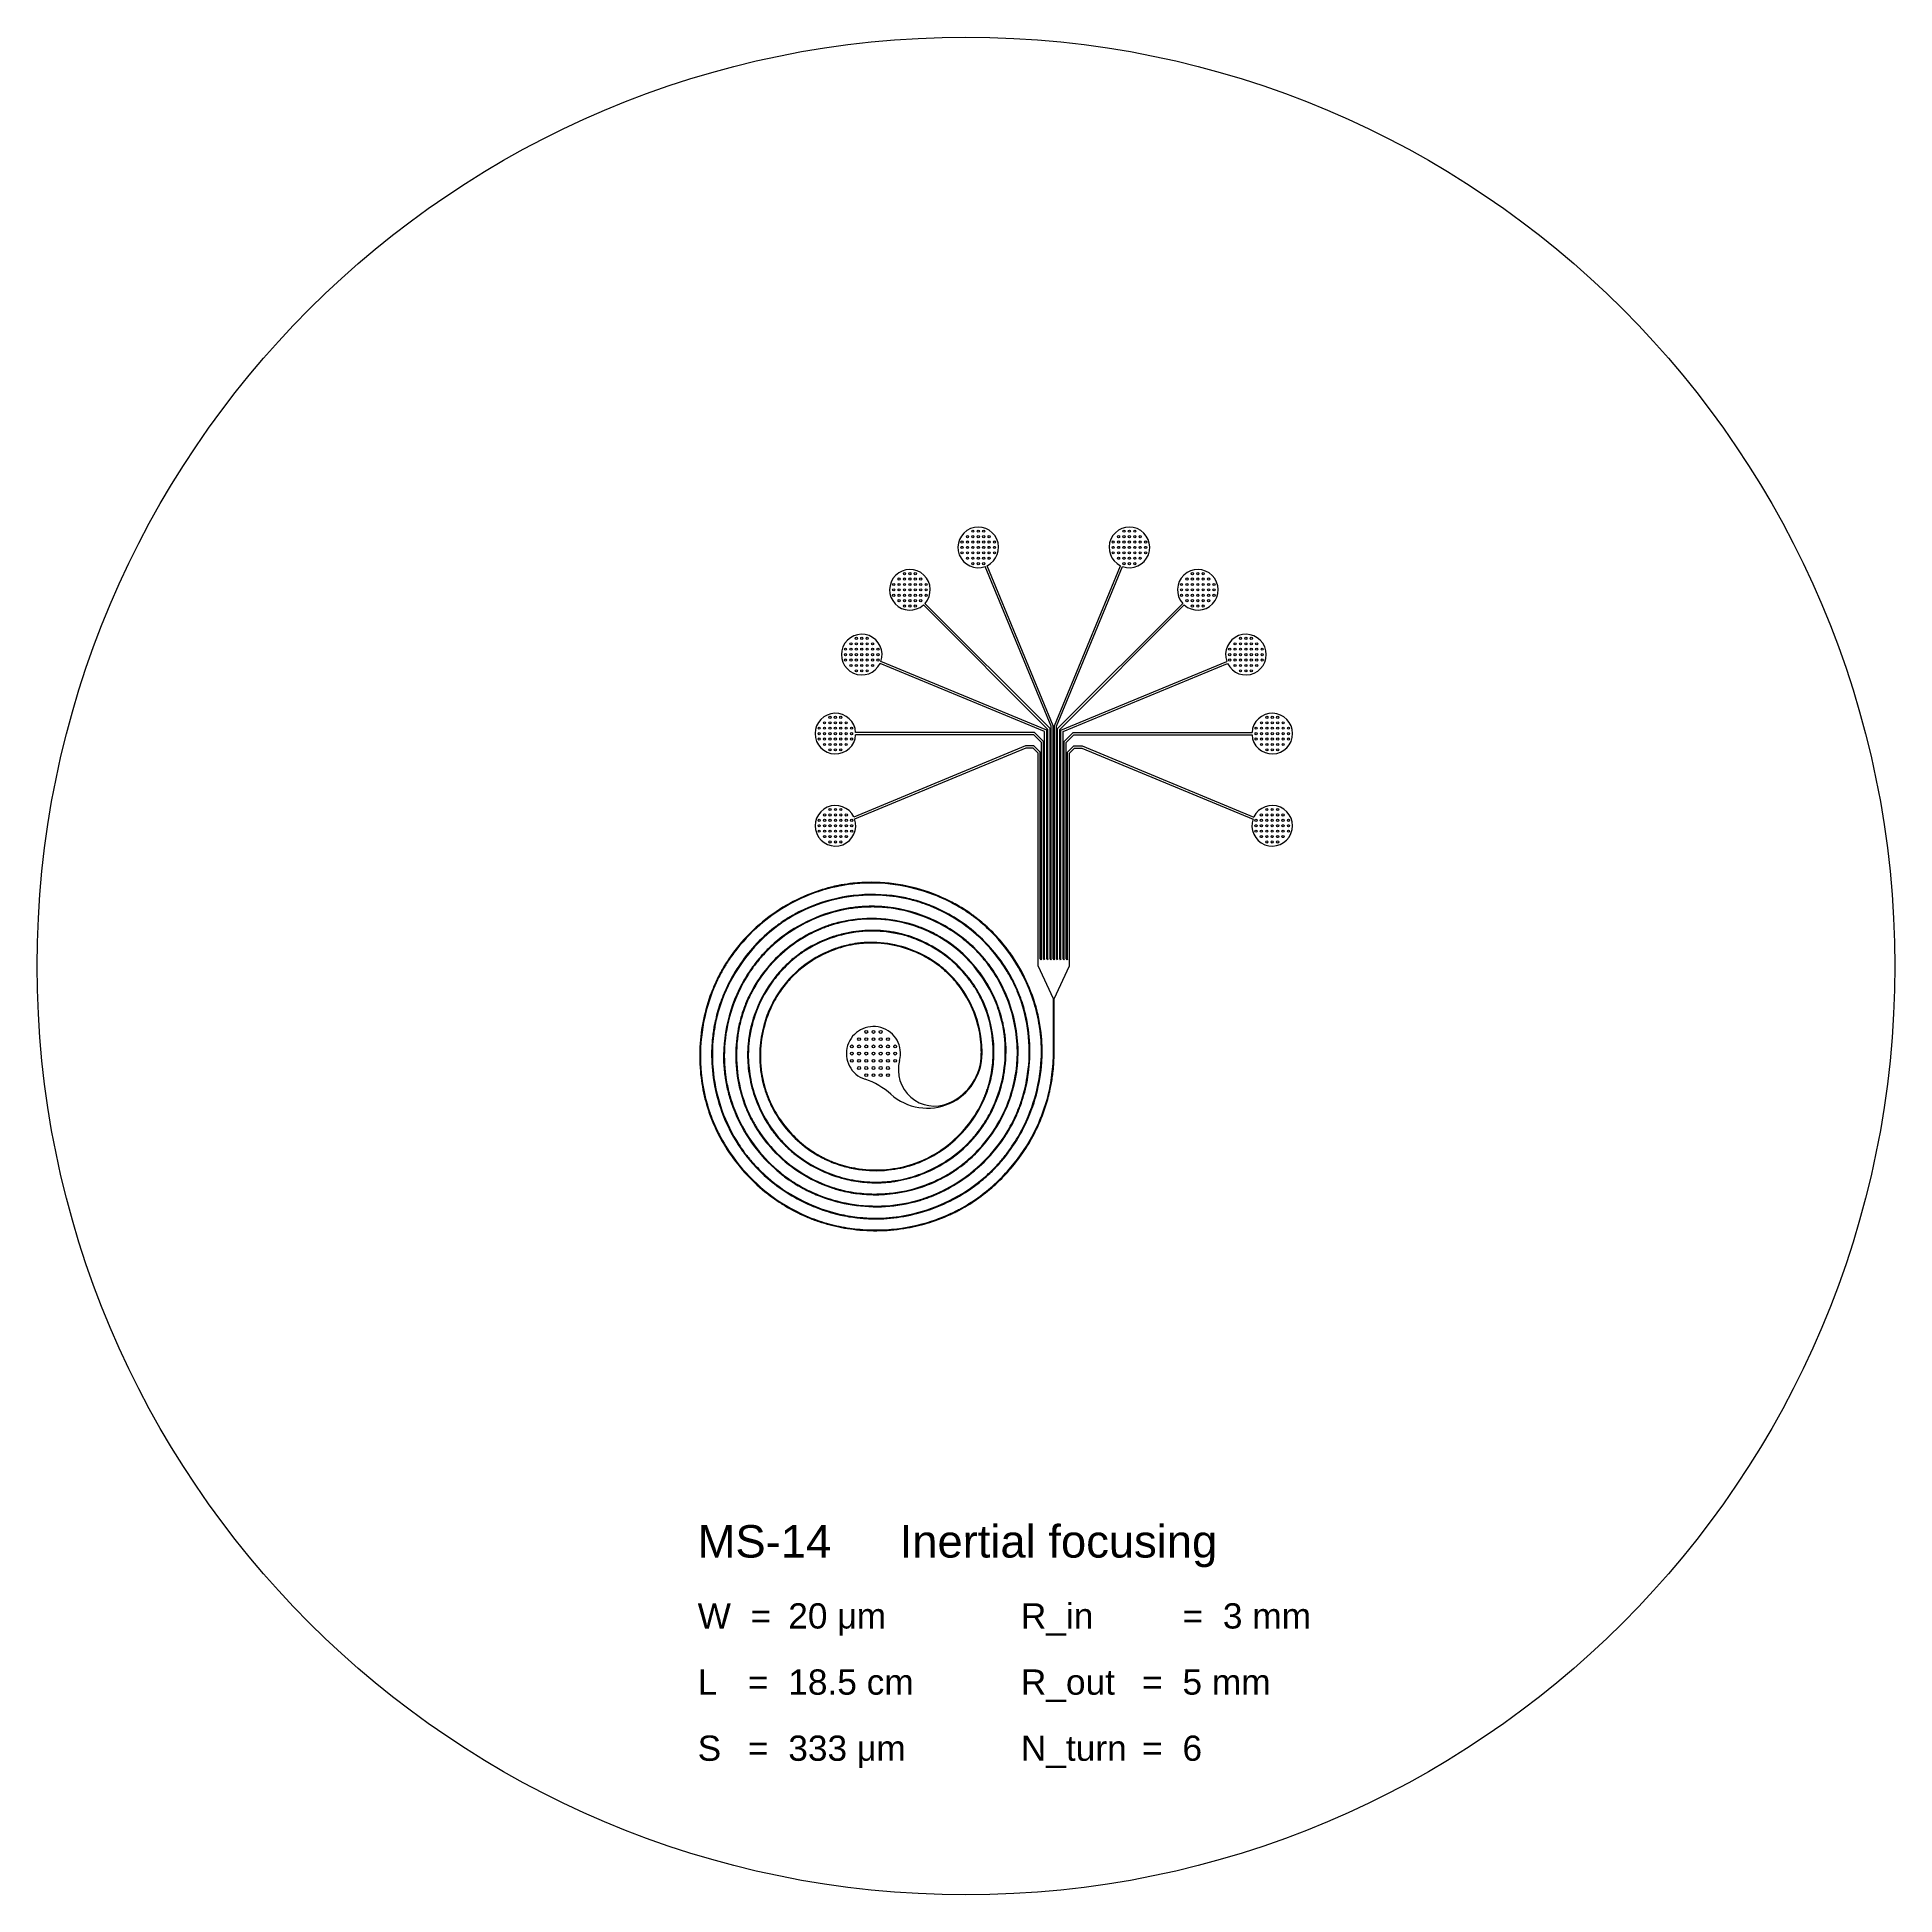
# Model space of a CAD drawing. Header units: millimetres. Extents: x 18289 to 282074, y 113800 to 372198.
# Drawn here: x 125500 to 177000, y 217653 to 269153 of the extents above; entities that cross this region are included whole.
import ezdxf

# ---------------------------------------------------------------- set-up
doc = ezdxf.new("R2010")
doc.units = ezdxf.units.MM
doc.layers.add('Clear', color=140, linetype='Continuous')
doc.layers.add('Opaque', color=30, linetype='Continuous')
doc.styles.get("Standard").update_dxf_attribs({"font": 'arial.ttf'})

msp = doc.modelspace()

# ---------------------------------------------------------------- texts
at = {"layer": 'Clear', "insert": (143811, 227903), "char_height": 280, "attachment_point": 1}
msp.add_mtext_dynamic_manual_height_columns('{\\H3.2143x;MS-14^I^IInertial focusing\\H0.83335x;\\P\\H0.53332x; \\P\\H1.75x;W  =^I 20 \\fSymbol|b0|i0|c2|p18;m\\fArial|b0|i0|c0|p34;m^I^I^I^IR_in ^I^I=^I3 mm\\H1.0714x; \\P\\H0.53332x; \\P\\H1.75x;L^I =^I 18.5 cm^I^I^IR_out ^I=^I5 mm\\H1.0714x;\\P\\H0.53332x; \\P\\H1.7501x;S ^I =^I 333 \\fSymbol|b0|i0|c2|p18;m\\fArial|b0|i0|c0|p34;m^I^I^IN_turn^I=^I6\\H1.0714x;^I}', width=17445.26, gutter_width=12.5, heights=[7318], dxfattribs=at)

# ---------------------------------------------------------------- linework, layer by layer
at = {"layer": 'Clear'}
for p, q in [((153610, 250053), (151778, 254477)), ((153670, 250065), (151833, 254500)), ((153700, 250065), (155537, 254500)), ((153760, 250053), (155592, 254477)), ((153520, 249963), (150071, 253412)), ((153580, 249988), (150113, 253455)), ((153790, 249988), (157257, 253455)), ((153850, 249963), (157300, 253412)), ((153490, 249943), (148891, 251848)), ((153880, 249943), (158480, 251848)), ((153430, 249903), (148868, 251793)), ((153940, 249903), (158502, 251793)), ((153153, 249875), (148190, 249875)), ((153128, 249815), (148190, 249815)), ((153340, 249603), (153128, 249815)), ((153400, 249628), (153153, 249875)), ((153430, 243603), (153430, 249903)), ((153490, 243603), (153490, 249943)), ((153520, 243603), (153520, 249963)), ((153580, 243603), (153580, 249988)), ((153610, 243603), (153610, 250053)), ((153670, 243603), (153670, 250065)), ((153700, 243603), (153700, 250065)), ((153760, 243603), (153760, 250053)), ((153790, 243603), (153790, 249988)), ((153850, 243603), (153850, 249963)), ((153880, 243603), (153880, 249943)), ((153940, 243603), (153940, 249903)), ((153970, 249628), (154217, 249875)), ((154030, 249603), (154242, 249815)), ((154217, 249875), (159181, 249875)), ((154242, 249815), (159181, 249815)), ((152897, 249504), (148139, 247533)), ((152909, 249444), (148162, 247478)), ((153134, 249504), (152897, 249504)), ((153109, 249444), (152909, 249444)), ((153250, 249303), (153109, 249444)), ((153310, 249328), (153134, 249504)), ((153250, 243403), (153250, 249303)), ((153310, 243603), (153310, 249328)), ((153340, 243603), (153340, 249603)), ((153400, 243603), (153400, 249628)), ((153970, 243603), (153970, 249628)), ((154030, 243603), (154030, 249603)), ((154060, 249328), (154237, 249504)), ((154060, 243603), (154060, 249328)), ((154120, 249303), (154262, 249444)), ((154120, 243403), (154120, 249303)), ((154237, 249504), (154473, 249504)), ((154262, 249444), (154462, 249444)), ((154462, 249444), (159209, 247478)), ((154473, 249504), (159232, 247533)), ((153310, 243603), (153325, 243577)), ((153340, 243603), (153325, 243577)), ((153400, 243603), (153415, 243577)), ((153430, 243603), (153415, 243577)), ((153490, 243603), (153505, 243577)), ((153520, 243603), (153505, 243577)), ((153580, 243603), (153595, 243577)), ((153610, 243603), (153595, 243577)), ((153670, 243603), (153685, 243577)), ((153700, 243603), (153685, 243577)), ((153760, 243603), (153775, 243577)), ((153790, 243603), (153775, 243577)), ((153850, 243603), (153865, 243577)), ((153880, 243603), (153865, 243577)), ((153940, 243603), (153955, 243577)), ((153970, 243603), (153955, 243577)), ((154030, 243603), (154045, 243577)), ((154060, 243603), (154045, 243577)), ((153675, 242497), (153250, 243403)), ((153695, 242497), (154120, 243403)), ((153675, 240975), (153675, 242497)), ((153695, 240975), (153695, 242497))]:
    msp.add_line(p, q, dxfattribs=at)
for centre, radius, start, end in [((151590, 255007), 563, 295.5572, 289.4428), ((155780, 255007), 563, 250.5572, 244.4428), ((149695, 253831), 563, 318.0572, 311.9428), ((157676, 253831), 563, 228.0572, 221.9428), ((148360, 252035), 563, 340.5572, 334.4428), ((159010, 252035), 563, 205.5572, 199.4428), ((147628, 249845), 563, 3.0572, 356.9428), ((159742, 249845), 563, 183.0572, 176.9428), ((147631, 247291), 563, 25.5572, 19.4428), ((159739, 247291), 563, 160.5572, 154.4428), ((148685, 240975), 750, 344.9296, 251.8787), ((150180, 240976), 1515, 228.0363, 359.9883), ((150375, 240520), 1000, 164.9296, 293.1761), ((150180, 240976), 1495, 293.1761, 0.0017), ((147830, 238362), 2000, 48.0363, 71.8787)]:
    msp.add_arc(centre, radius, start, end, dxfattribs=at)
for points, knots in [([(151695, 240975), (151696, 241029), (151695, 241082), (151689, 241242), (151679, 241348), (151620, 241748), (151533, 242036), (151279, 242577), (151114, 242830), (150872, 243099), (150830, 243143), (150762, 243209), (150738, 243233), (150697, 243270), (150680, 243285), (150647, 243314), (150631, 243328), (150581, 243370), (150546, 243397), (150442, 243477), (150370, 243527), (150071, 243717), (149826, 243830), (149314, 243993), (149047, 244041), (148719, 244057), (148661, 244059), (148554, 244058), (148505, 244056), (148414, 244051), (148372, 244047), (148299, 244040), (148269, 244037), (148210, 244029), (148180, 244024), (148091, 244010), (148032, 243998), (147855, 243958), (147739, 243925), (147329, 243779), (147047, 243629), (146539, 243253), (146312, 243027), (146113, 242752), (146100, 242734), (146062, 242679), (146038, 242643), (145968, 242531), (145924, 242454), (145808, 242228), (145743, 242073), (145555, 241497), (145503, 241051), (145551, 240543), (145560, 240474), (145578, 240359), (145587, 240313), (145603, 240234), (145611, 240202), (145625, 240144), (145632, 240118), (145646, 240066), (145653, 240041), (145676, 239964), (145693, 239913), (145747, 239762), (145788, 239664), (145926, 239374), (146038, 239190), (146446, 238645), (146805, 238331), (147247, 238093), (147277, 238077), (147338, 238047), (147368, 238033), (147429, 238005), (147460, 237992), (147554, 237953), (147617, 237929), (147808, 237863), (147938, 237827), (148335, 237744), (148607, 237721), (148954, 237734), (149029, 237740), (149331, 237772), (149555, 237819), (149827, 237908), (149882, 237928), (149963, 237960), (149990, 237971), (150042, 237993), (150069, 238004), (150147, 238040), (150198, 238065), (150350, 238145), (150449, 238203), (150735, 238394), (150913, 238541), (151161, 238794), (151244, 238887), (151494, 239204), (151641, 239446), (151770, 239743), (151787, 239782), (151813, 239849), (151823, 239877), (151841, 239926), (151848, 239947), (151862, 239989), (151869, 240010), (151889, 240074), (151901, 240116), (151936, 240245), (151955, 240332), (152003, 240595), (152020, 240773), (152032, 241340), (151973, 241732), (151828, 242165), (151805, 242227), (151731, 242412), (151674, 242532), (151597, 242672), (151583, 242696), (151555, 242744), (151541, 242768), (151497, 242839), (151466, 242885), (151371, 243022), (151303, 243110), (151086, 243363), (150924, 243518), (150380, 243948), (149951, 244165), (149456, 244294), (149419, 244303), (149353, 244318), (149325, 244323), (149269, 244334), (149242, 244339), (149186, 244349), (149158, 244353), (149073, 244365), (149017, 244371), (148847, 244387), (148733, 244391), (148392, 244387), (148164, 244362), (147816, 244289), (147692, 244256), (147289, 244124), (147018, 243996), (146733, 243812), (146699, 243789), (146641, 243748), (146617, 243731), (146571, 243696), (146548, 243679), (146503, 243643), (146480, 243625), (146414, 243570), (146371, 243533), (146244, 243416), (146164, 243334), (145867, 243001), (145681, 242721), (145394, 242120), (145292, 241799), (145227, 241401), (145218, 241332), (145209, 241238), (145207, 241212), (145203, 241160), (145201, 241134), (145197, 241056), (145196, 241004), (145195, 240849), (145199, 240745), (145225, 240434), (145262, 240228), (145426, 239612), (145611, 239216), (145903, 238808), (145945, 238752), (146021, 238659), (146053, 238622), (146115, 238551), (146146, 238518), (146196, 238465), (146215, 238446), (146254, 238407), (146274, 238388), (146334, 238331), (146375, 238294), (146501, 238186), (146588, 238118), (146859, 237927), (147052, 237816), (147455, 237631), (147666, 237557), (147964, 237481), (148047, 237463), (148298, 237418), (148468, 237400), (148712, 237391), (148784, 237391), (148885, 237394), (148914, 237395), (148970, 237398), (148998, 237400), (149055, 237405), (149083, 237407), (149168, 237416), (149224, 237423), (149392, 237449), (149504, 237472), (149834, 237556), (150050, 237633), (150737, 237952), (151171, 238279), (151535, 238712), (151555, 238737), (151595, 238787), (151614, 238812), (151653, 238864), (151671, 238890), (151727, 238968), (151762, 239022), (151865, 239185), (151927, 239297), (152096, 239644), (152184, 239887), (152275, 240248), (152298, 240360), (152360, 240762), (152372, 241057), (152342, 241415), (152335, 241479), (152319, 241594), (152310, 241645), (152296, 241723), (152290, 241751), (152279, 241806), (152273, 241834), (152253, 241917), (152239, 241972), (152192, 242135), (152156, 242243), (152031, 242561), (151929, 242765), (151526, 243415), (151146, 243813), (150657, 244137), (150618, 244162), (150552, 244201), (150526, 244217), (150473, 244247), (150447, 244262), (150367, 244305), (150313, 244332), (150148, 244410), (150036, 244457), (149594, 244615), (149248, 244687), (148549, 244736), (148196, 244713), (147784, 244626), (147717, 244610), (147598, 244578), (147546, 244563), (147466, 244537), (147438, 244527), (147380, 244507), (147352, 244497), (147267, 244465), (147211, 244442), (147044, 244370), (146935, 244316), (146617, 244139), (146416, 244000), (145871, 243544), (145566, 243178), (145298, 242698), (145262, 242627), (145210, 242518), (145193, 242481), (145165, 242416), (145153, 242388), (145130, 242332), (145119, 242303), (145087, 242218), (145068, 242162), (145012, 241990), (144981, 241873), (144904, 241520), (144875, 241279), (144853, 240511), (144944, 239980), (145159, 239440), (145179, 239392), (145213, 239316), (145226, 239287), (145253, 239232), (145266, 239206), (145293, 239153), (145307, 239127), (145349, 239049), (145378, 238998), (145470, 238846), (145535, 238747), (145746, 238462), (145905, 238284), (146499, 237726), (147008, 237420), (147610, 237227), (147659, 237213), (147747, 237188), (147787, 237178), (147866, 237159), (147905, 237150), (148025, 237125), (148105, 237111), (148347, 237077), (148510, 237065), (149094, 237056), (149516, 237117), (150008, 237269), (150095, 237299), (150354, 237399), (150522, 237478), (150754, 237608), (150823, 237650), (150916, 237710), (150941, 237727), (150990, 237761), (151014, 237778), (151086, 237830), (151134, 237866), (151274, 237976), (151364, 238055), (151622, 238301), (151780, 238482), (152263, 239143), (152506, 239685), (152629, 240300), (152637, 240344), (152649, 240419), (152654, 240450), (152662, 240512), (152666, 240543), (152673, 240606), (152676, 240637), (152685, 240731), (152688, 240794), (152696, 240982), (152695, 241108), (152673, 241485), (152636, 241735), (152453, 242474), (152240, 242946), (151908, 243415), (151870, 243467), (151796, 243561), (151761, 243603), (151703, 243671), (151680, 243696), (151635, 243747), (151612, 243771), (151542, 243845), (151494, 243893), (151346, 244033), (151242, 244121), (150797, 244463), (150418, 244670), (149614, 244960), (149190, 245044), (148728, 245058), (148696, 245059), (148631, 245059), (148598, 245059), (148533, 245057), (148501, 245056), (148403, 245052), (148338, 245047), (148144, 245029), (148015, 245011), (147528, 244916), (147178, 244799), (146519, 244478), (146209, 244275), (145858, 243968), (145786, 243900), (145674, 243787), (145633, 243744), (145570, 243674), (145547, 243648), (145503, 243596), (145481, 243569), (145416, 243489), (145374, 243435), (145252, 243268), (145177, 243153), (144897, 242673), (144740, 242280), (144547, 241463), (144510, 241040), (144543, 240575), (144546, 240529), (144555, 240451), (144558, 240419), (144567, 240353), (144572, 240321), (144582, 240256), (144587, 240223), (144605, 240126), (144618, 240062), (144662, 239869), (144698, 239742), (144858, 239266), (145023, 238929), (145433, 238307), (145678, 238023), (146032, 237710), (146108, 237647), (146235, 237550), (146284, 237514), (146363, 237459), (146392, 237440), (146449, 237402), (146478, 237383), (146566, 237329), (146626, 237294), (146820, 237186), (146959, 237120), (147384, 236943), (147680, 236856), (148286, 236745), (148595, 236721), (149212, 236741), (149519, 236784), (149849, 236870), (149880, 236878), (149940, 236895), (149970, 236904), (150057, 236931), (150114, 236950), (150282, 237010), (150393, 237056), (150720, 237205), (150929, 237323), (151522, 237725), (151874, 238057), (152211, 238500), (152257, 238565), (152389, 238762), (152471, 238898), (152561, 239071), (152577, 239103), (152608, 239167), (152624, 239200), (152682, 239330), (152723, 239428), (152832, 239728), (152890, 239934), (153040, 240665), (153052, 241209), (152954, 241820), (152938, 241902), (152884, 242146), (152839, 242307), (152763, 242524), (152741, 242584), (152705, 242673), (152693, 242704), (152651, 242800), (152621, 242866), (152526, 243060), (152455, 243187), (152146, 243684), (151855, 244023), (151186, 244604), (150809, 244846), (150325, 245059), (150247, 245091), (150134, 245133), (150099, 245145), (150029, 245168), (149995, 245180), (149924, 245202), (149889, 245212), (149783, 245242), (149712, 245260), (149497, 245309), (149353, 245335), (148797, 245404), (148380, 245397), (147562, 245273), (147161, 245155), (146670, 244930), (146559, 244873), (146428, 244799), (146406, 244786), (146362, 244760), (146340, 244747), (146275, 244707), (146232, 244679), (146105, 244594), (146022, 244534), (145744, 244319), (145560, 244149), (145067, 243613), (144798, 243209), (144561, 242694), (144528, 242614), (144434, 242373), (144380, 242208), (144325, 241996), (144314, 241951), (144296, 241873), (144289, 241840), (144276, 241774), (144270, 241742), (144258, 241675), (144253, 241642), (144238, 241543), (144229, 241476), (144208, 241276), (144200, 241142), (144194, 240739), (144215, 240469), (144367, 239539), (144621, 238896), (145038, 238295), (145071, 238250), (145125, 238178), (145147, 238150), (145190, 238095), (145212, 238067), (145293, 237971), (145353, 237903), (145540, 237705), (145672, 237580), (146153, 237180), (146535, 236945), (147032, 236730), (147122, 236695), (147394, 236596), (147580, 236542), (147845, 236482), (147923, 236467), (148075, 236441), (148150, 236431), (148286, 236415), (148347, 236409), (148439, 236402), (148470, 236400), (148532, 236397), (148563, 236395), (148656, 236392), (148719, 236392), (148906, 236394), (149030, 236400), (149402, 236435), (149649, 236479), (150397, 236674), (150883, 236890), (151389, 237229), (151458, 237277), (151660, 237429), (151789, 237537), (151938, 237678), (151965, 237704), (152013, 237752), (152036, 237775), (152080, 237821), (152102, 237844), (152168, 237915), (152210, 237963), (152335, 238110), (152414, 238212), (152637, 238526), (152769, 238749), (153147, 239526), (153309, 240124), (153357, 240823), (153361, 240914), (153362, 241068), (153361, 241129), (153358, 241231), (153356, 241271), (153352, 241343), (153349, 241376), (153344, 241441), (153341, 241473), (153330, 241579), (153320, 241652), (153286, 241871), (153257, 242016), (153147, 242446), (153047, 242726), (152796, 243264), (152646, 243522), (152415, 243845), (152354, 243924), (152165, 244157), (152029, 244304), (151821, 244501), (151756, 244558), (151643, 244654), (151595, 244693), (151519, 244752), (151492, 244773), (151437, 244814), (151410, 244833), (151326, 244892), (151270, 244930), (151098, 245041), (150980, 245109), (150619, 245298), (150366, 245404), (149467, 245694), (148783, 245768), (148006, 245684), (147900, 245668), (147758, 245643), (147723, 245636), (147652, 245621), (147616, 245614), (147546, 245597), (147510, 245589), (147405, 245562), (147335, 245542), (147127, 245479), (146991, 245430), (146588, 245264), (146329, 245129), (145560, 244637), (145098, 244202), (144690, 243626), (144645, 243558), (144569, 243438), (144538, 243387), (144492, 243307), (144477, 243280), (144446, 243225), (144431, 243197), (144387, 243113), (144359, 243057), (144278, 242885), (144229, 242769), (144095, 242415), (144024, 242171), (143868, 241423), (143841, 240905), (143906, 240282), (143922, 240170), (143981, 239834), (144037, 239613), (144119, 239363), (144131, 239329), (144165, 239233), (144189, 239170), (144265, 238984), (144321, 238862), (144503, 238504), (144645, 238276), (145113, 237642), (145487, 237271), (145995, 236906), (146082, 236848), (146349, 236681), (146535, 236581), (146772, 236473), (146817, 236454), (146888, 236424), (146913, 236414), (146964, 236394), (146989, 236384), (147066, 236355), (147117, 236337), (147272, 236285), (147377, 236254), (147693, 236171), (147908, 236130), (148621, 236041), (149127, 236054), (149726, 236160), (149831, 236182), (150145, 236259), (150351, 236323), (150631, 236432), (150710, 236466), (150828, 236519), (150868, 236537), (150946, 236576), (150985, 236596), (151114, 236663), (151202, 236712), (151462, 236870), (151628, 236985), (152105, 237362), (152393, 237653), (152892, 238294), (153104, 238645), (153301, 239088), (153331, 239160), (153416, 239377), (153466, 239525), (153517, 239704), (153525, 239734), (153540, 239793), (153548, 239822), (153562, 239882), (153569, 239912), (153589, 240001), (153601, 240061), (153634, 240241), (153652, 240362), (153683, 240647), (153693, 240811), (153695, 240975)], [0, 0, 0, 0, 0.053307, 0.053307, 0.159921, 0.159921, 0.45631, 0.45631, 0.752699, 0.752699, 0.813037, 0.813037, 0.846482, 0.846482, 0.867999, 0.867999, 0.889517, 0.889517, 0.932552, 0.932552, 1.018621, 1.018621, 1.281272, 1.281272, 1.543922, 1.543922, 1.600844, 1.600844, 1.647971, 1.647971, 1.689548, 1.689548, 1.718759, 1.718759, 1.747969, 1.747969, 1.80639, 1.80639, 1.923232, 1.923232, 2.227541, 2.227541, 2.53185, 2.53185, 2.553188, 2.553188, 2.595238, 2.595238, 2.679338, 2.679338, 2.838622, 2.838622, 3.256361, 3.256361, 3.321666, 3.321666, 3.366492, 3.366492, 3.397727, 3.397727, 3.422895, 3.422895, 3.448064, 3.448064, 3.498401, 3.498401, 3.599075, 3.599075, 3.800423, 3.800423, 4.236522, 4.236522, 4.267828, 4.267828, 4.299134, 4.299134, 4.33044, 4.33044, 4.393052, 4.393052, 4.518276, 4.518276, 4.768724, 4.768724, 4.838317, 4.838317, 5.048143, 5.048143, 5.101757, 5.101757, 5.127973, 5.127973, 5.154189, 5.154189, 5.20662, 5.20662, 5.311484, 5.311484, 5.52121, 5.52121, 5.634299, 5.634299, 5.889161, 5.889161, 5.927701, 5.927701, 5.954461, 5.954461, 5.974567, 5.974567, 5.994673, 5.994673, 6.034885, 6.034885, 6.115308, 6.115308, 6.276156, 6.276156, 6.62625, 6.62625, 6.685551, 6.685551, 6.804153, 6.804153, 6.828915, 6.828915, 6.853677, 6.853677, 6.903201, 6.903201, 7.002249, 7.002249, 7.200345, 7.200345, 7.617071, 7.617071, 7.651321, 7.651321, 7.676303, 7.676303, 7.701285, 7.701285, 7.726267, 7.726267, 7.776231, 7.776231, 7.87616, 7.87616, 8.076017, 8.076017, 8.187843, 8.187843, 8.446944, 8.446944, 8.483115, 8.483115, 8.508627, 8.508627, 8.533533, 8.533533, 8.558439, 8.558439, 8.608251, 8.608251, 8.707875, 8.707875, 8.995353, 8.995353, 9.282831, 9.282831, 9.342218, 9.342218, 9.364488, 9.364488, 9.386757, 9.386757, 9.431295, 9.431295, 9.520372, 9.520372, 9.698526, 9.698526, 10.064608, 10.064608, 10.124532, 10.124532, 10.166282, 10.166282, 10.204556, 10.204556, 10.227914, 10.227914, 10.251272, 10.251272, 10.297988, 10.297988, 10.39142, 10.39142, 10.578284, 10.578284, 10.765149, 10.765149, 10.836718, 10.836718, 10.979857, 10.979857, 11.040702, 11.040702, 11.064417, 11.064417, 11.088131, 11.088131, 11.111845, 11.111845, 11.159273, 11.159273, 11.25413, 11.25413, 11.443844, 11.443844, 11.8846, 11.8846, 11.911081, 11.911081, 11.937561, 11.937561, 11.964041, 11.964041, 12.017001, 12.017001, 12.122921, 12.122921, 12.334762, 12.334762, 12.428199, 12.428199, 12.668699, 12.668699, 12.721567, 12.721567, 12.763379, 12.763379, 12.786523, 12.786523, 12.809667, 12.809667, 12.855955, 12.855955, 12.948531, 12.948531, 13.133684, 13.133684, 13.569337, 13.569337, 13.606728, 13.606728, 13.631151, 13.631151, 13.655574, 13.655574, 13.70442, 13.70442, 13.802112, 13.802112, 14.082641, 14.082641, 14.36317, 14.36317, 14.418432, 14.418432, 14.461339, 14.461339, 14.485446, 14.485446, 14.509553, 14.509553, 14.557766, 14.557766, 14.654193, 14.654193, 14.847047, 14.847047, 15.217387, 15.217387, 15.28068, 15.28068, 15.312487, 15.312487, 15.33642, 15.33642, 15.360353, 15.360353, 15.407674, 15.407674, 15.502314, 15.502314, 15.691595, 15.691595, 16.104099, 16.104099, 16.144431, 16.144431, 16.169032, 16.169032, 16.192003, 16.192003, 16.214973, 16.214973, 16.260914, 16.260914, 16.352795, 16.352795, 16.536558, 16.536558, 16.983842, 16.983842, 17.023076, 17.023076, 17.054348, 17.054348, 17.085621, 17.085621, 17.148165, 17.148165, 17.273254, 17.273254, 17.595396, 17.595396, 17.66592, 17.66592, 17.806967, 17.806967, 17.868559, 17.868559, 17.891153, 17.891153, 17.913747, 17.913747, 17.958935, 17.958935, 18.049311, 18.049311, 18.230062, 18.230062, 18.668453, 18.668453, 18.701928, 18.701928, 18.725525, 18.725525, 18.749122, 18.749122, 18.772718, 18.772718, 18.819912, 18.819912, 18.914298, 18.914298, 19.103072, 19.103072, 19.482925, 19.482925, 19.530958, 19.530958, 19.571909, 19.571909, 19.597092, 19.597092, 19.622274, 19.622274, 19.672639, 19.672639, 19.773369, 19.773369, 20.088814, 20.088814, 20.404259, 20.404259, 20.428158, 20.428158, 20.452057, 20.452057, 20.475956, 20.475956, 20.523754, 20.523754, 20.61935, 20.61935, 20.887203, 20.887203, 21.155056, 21.155056, 21.227094, 21.227094, 21.27058, 21.27058, 21.295542, 21.295542, 21.320505, 21.320505, 21.37043, 21.37043, 21.47028, 21.47028, 21.773293, 21.773293, 22.076306, 22.076306, 22.109106, 22.109106, 22.132756, 22.132756, 22.156407, 22.156407, 22.180057, 22.180057, 22.227358, 22.227358, 22.32196, 22.32196, 22.588087, 22.588087, 22.854213, 22.854213, 22.924582, 22.924582, 22.968099, 22.968099, 22.992633, 22.992633, 23.017167, 23.017167, 23.066234, 23.066234, 23.175152, 23.175152, 23.392988, 23.392988, 23.610825, 23.610825, 23.828661, 23.828661, 23.850707, 23.850707, 23.872753, 23.872753, 23.914804, 23.914804, 23.998907, 23.998907, 24.167112, 24.167112, 24.50078, 24.50078, 24.556045, 24.556045, 24.666576, 24.666576, 24.691635, 24.691635, 24.716694, 24.716694, 24.790742, 24.790742, 24.938837, 24.938837, 25.309151, 25.309151, 25.366805, 25.366805, 25.482113, 25.482113, 25.525605, 25.525605, 25.548433, 25.548433, 25.598164, 25.598164, 25.697627, 25.697627, 26.001127, 26.001127, 26.304627, 26.304627, 26.362094, 26.362094, 26.387117, 26.387117, 26.41214, 26.41214, 26.437163, 26.437163, 26.487209, 26.487209, 26.587301, 26.587301, 26.867977, 26.867977, 27.148652, 27.148652, 27.232948, 27.232948, 27.250178, 27.250178, 27.267409, 27.267409, 27.30187, 27.30187, 27.370793, 27.370793, 27.538886, 27.538886, 27.860861, 27.860861, 27.918735, 27.918735, 28.034483, 28.034483, 28.065498, 28.065498, 28.087919, 28.087919, 28.11034, 28.11034, 28.13276, 28.13276, 28.177601, 28.177601, 28.267284, 28.267284, 28.446649, 28.446649, 28.894581, 28.894581, 28.931281, 28.931281, 28.954517, 28.954517, 28.977753, 28.977753, 29.037769, 29.037769, 29.1578, 29.1578, 29.450384, 29.450384, 29.513842, 29.513842, 29.640758, 29.640758, 29.692715, 29.692715, 29.742309, 29.742309, 29.782314, 29.782314, 29.80271, 29.80271, 29.823106, 29.823106, 29.863898, 29.863898, 29.945481, 29.945481, 30.108648, 30.108648, 30.450115, 30.450115, 30.504883, 30.504883, 30.614419, 30.614419, 30.638108, 30.638108, 30.658934, 30.658934, 30.67976, 30.67976, 30.721412, 30.721412, 30.804717, 30.804717, 30.971326, 30.971326, 31.36346, 31.36346, 31.42249, 31.42249, 31.462067, 31.462067, 31.487841, 31.487841, 31.508733, 31.508733, 31.529625, 31.529625, 31.577081, 31.577081, 31.671992, 31.671992, 31.861814, 31.861814, 32.051636, 32.051636, 32.115403, 32.115403, 32.242936, 32.242936, 32.298059, 32.298059, 32.33757, 32.33757, 32.359202, 32.359202, 32.380833, 32.380833, 32.424097, 32.424097, 32.510623, 32.510623, 32.683676, 32.683676, 33.109418, 33.109418, 33.177218, 33.177218, 33.200047, 33.200047, 33.222877, 33.222877, 33.245707, 33.245707, 33.291366, 33.291366, 33.382684, 33.382684, 33.565321, 33.565321, 33.95587, 33.95587, 34.006837, 34.006837, 34.044369, 34.044369, 34.064061, 34.064061, 34.083754, 34.083754, 34.123138, 34.123138, 34.201908, 34.201908, 34.359448, 34.359448, 34.677615, 34.677615, 34.748055, 34.748055, 34.888933, 34.888933, 34.910942, 34.910942, 34.95234, 34.95234, 35.035136, 35.035136, 35.200727, 35.200727, 35.520792, 35.520792, 35.585322, 35.585322, 35.714381, 35.714381, 35.744792, 35.744792, 35.761491, 35.761491, 35.77819, 35.77819, 35.811589, 35.811589, 35.878386, 35.878386, 36.01198, 36.01198, 36.317253, 36.317253, 36.382764, 36.382764, 36.513786, 36.513786, 36.565864, 36.565864, 36.592389, 36.592389, 36.619043, 36.619043, 36.680447, 36.680447, 36.803253, 36.803253, 37.048866, 37.048866, 37.29448, 37.29448, 37.341417, 37.341417, 37.435292, 37.435292, 37.453653, 37.453653, 37.472015, 37.472015, 37.490376, 37.490376, 37.527098, 37.527098, 37.600543, 37.600543, 37.699112, 37.699112, 37.699112, 37.699112]), ([(151675, 240976), (151676, 241028), (151675, 241081), (151669, 241240), (151660, 241346), (151610, 241681), (151549, 241907), (151377, 242341), (151267, 242549), (151084, 242813), (151031, 242883), (150941, 242992), (150905, 243033), (150839, 243104), (150809, 243135), (150748, 243195), (150717, 243225), (150654, 243282), (150622, 243310), (150523, 243392), (150454, 243444), (150243, 243589), (150093, 243675), (149720, 243848), (149490, 243924), (149019, 244022), (148778, 244044), (148480, 244035), (148422, 244032), (148340, 244024), (148315, 244022), (148265, 244016), (148240, 244013), (148165, 244002), (148115, 243994), (147967, 243965), (147869, 243940), (147542, 243842), (147320, 243746), (146902, 243505), (146706, 243361), (146476, 243147), (146426, 243096), (146278, 242938), (146187, 242825), (146059, 242640), (146015, 242571), (145934, 242430), (145896, 242358), (145791, 242138), (145732, 241985), (145615, 241592), (145571, 241347), (145542, 240853), (145555, 240605), (145609, 240301), (145622, 240242), (145641, 240160), (145647, 240137), (145660, 240091), (145666, 240067), (145686, 239998), (145701, 239953), (145747, 239817), (145783, 239727), (145901, 239465), (145996, 239296), (146215, 238979), (146338, 238829), (146610, 238554), (146759, 238429), (146963, 238285), (147010, 238255), (147095, 238202), (147133, 238179), (147202, 238140), (147233, 238123), (147285, 238096), (147305, 238086), (147345, 238066), (147365, 238057), (147426, 238028), (147467, 238010), (147592, 237959), (147676, 237928), (147934, 237847), (148110, 237807), (148539, 237746), (148795, 237740), (149300, 237785), (149551, 237837), (149826, 237929), (149859, 237941), (149925, 237966), (149957, 237979), (150023, 238006), (150055, 238020), (150151, 238064), (150214, 238095), (150401, 238196), (150521, 238272), (150844, 238505), (151035, 238680), (151374, 239070), (151521, 239285), (151668, 239567), (151694, 239621), (151738, 239717), (151756, 239759), (151789, 239843), (151805, 239885), (151836, 239971), (151850, 240014), (151889, 240143), (151912, 240231), (151969, 240497), (151992, 240678), (152013, 241120), (151995, 241383), (151900, 241898), (151823, 242150), (151691, 242446), (151665, 242500), (151624, 242580), (151610, 242606), (151584, 242654), (151572, 242676), (151546, 242719), (151534, 242741), (151494, 242805), (151467, 242847), (151382, 242972), (151322, 243052), (151130, 243285), (150988, 243430), (150681, 243691), (150515, 243809), (150166, 244013), (149982, 244100), (149737, 244190), (149681, 244209), (149580, 244240), (149535, 244253), (149444, 244276), (149399, 244287), (149318, 244304), (149283, 244311), (149212, 244324), (149177, 244330), (149070, 244345), (148998, 244354), (148782, 244371), (148638, 244373), (148225, 244353), (147959, 244309), (147441, 244161), (147191, 244057), (146903, 243894), (146850, 243863), (146759, 243805), (146720, 243779), (146658, 243736), (146635, 243719), (146595, 243689), (146577, 243676), (146542, 243649), (146525, 243635), (146474, 243594), (146440, 243566), (146341, 243480), (146277, 243419), (146093, 243231), (145979, 243096), (145718, 242733), (145584, 242493), (145375, 241990), (145299, 241726), (145247, 241394), (145238, 241331), (145229, 241241), (145227, 241215), (145221, 241137), (145218, 241085), (145214, 240930), (145215, 240826), (145235, 240515), (145266, 240309), (145365, 239904), (145432, 239706), (145621, 239275), (145753, 239046), (145946, 238785), (145984, 238736), (146054, 238651), (146085, 238615), (146148, 238544), (146181, 238509), (146282, 238407), (146351, 238341), (146582, 238142), (146753, 238020), (147115, 237807), (147305, 237716), (147699, 237568), (147903, 237511), (148317, 237433), (148528, 237413), (148798, 237411), (148857, 237413), (148940, 237417), (148965, 237418), (149015, 237421), (149039, 237423), (149114, 237430), (149163, 237436), (149311, 237456), (149409, 237473), (149701, 237538), (149892, 237598), (150338, 237778), (150588, 237914), (151049, 238239), (151262, 238429), (151477, 238674), (151505, 238707), (151557, 238771), (151582, 238803), (151630, 238867), (151654, 238899), (151723, 238997), (151766, 239064), (151891, 239269), (151964, 239412), (152143, 239820), (152227, 240096), (152331, 240660), (152350, 240949), (152332, 241300), (152327, 241364), (152315, 241476), (152308, 241524), (152296, 241610), (152289, 241648), (152278, 241710), (152274, 241733), (152264, 241780), (152259, 241803), (152243, 241872), (152232, 241918), (152195, 242056), (152167, 242147), (152071, 242416), (151993, 242590), (151765, 243012), (151597, 243251), (151212, 243685), (150994, 243880), (150701, 244085), (150645, 244121), (150567, 244169), (150547, 244181), (150506, 244205), (150486, 244217), (150424, 244251), (150383, 244274), (150256, 244338), (150171, 244378), (149909, 244486), (149728, 244545), (149260, 244661), (148966, 244698), (148378, 244704), (148084, 244674), (147732, 244593), (147668, 244577), (147567, 244548), (147530, 244536), (147469, 244517), (147447, 244509), (147402, 244494), (147380, 244486), (147313, 244461), (147269, 244444), (147137, 244390), (147051, 244350), (146796, 244221), (146633, 244122), (146237, 243839), (146015, 243638), (145622, 243191), (145452, 242945), (145281, 242621), (145252, 242561), (145211, 242471), (145198, 242442), (145172, 242380), (145158, 242347), (145132, 242281), (145119, 242247), (145083, 242146), (145061, 242078), (145001, 241872), (144968, 241733), (144893, 241297), (144876, 240995), (144911, 240396), (144963, 240097), (145069, 239744), (145090, 239679), (145136, 239552), (145160, 239489), (145207, 239377), (145229, 239328), (145263, 239257), (145274, 239234), (145297, 239189), (145308, 239167), (145344, 239100), (145368, 239055), (145444, 238925), (145498, 238839), (145671, 238590), (145800, 238433), (146149, 238067), (146385, 237872), (146894, 237539), (147168, 237402), (147522, 237276), (147588, 237255), (147678, 237228), (147700, 237222), (147746, 237209), (147769, 237203), (147838, 237186), (147884, 237175), (148023, 237146), (148116, 237130), (148398, 237092), (148588, 237080), (149086, 237086), (149393, 237125), (149992, 237273), (150283, 237382), (150618, 237555), (150677, 237587), (150783, 237650), (150829, 237678), (150897, 237722), (150918, 237736), (150961, 237765), (150982, 237779), (151044, 237824), (151086, 237854), (151207, 237948), (151286, 238013), (151513, 238220), (151655, 238369), (151979, 238771), (152147, 239035), (152418, 239596), (152521, 239893), (152602, 240267), (152615, 240336), (152631, 240436), (152636, 240466), (152644, 240527), (152648, 240557), (152658, 240649), (152663, 240710), (152674, 240893), (152676, 241016), (152664, 241384), (152633, 241629), (152528, 242110), (152453, 242346), (152263, 242802), (152148, 243021), (151977, 243283), (151939, 243337), (151870, 243433), (151838, 243475), (151774, 243556), (151742, 243595), (151692, 243653), (151674, 243673), (151639, 243713), (151621, 243732), (151566, 243791), (151529, 243829), (151416, 243941), (151337, 244012), (151093, 244217), (150919, 244341), (150464, 244614), (150172, 244747), (149566, 244942), (149251, 245004), (148861, 245033), (148788, 245037), (148681, 245039), (148647, 245039), (148579, 245038), (148544, 245038), (148442, 245034), (148374, 245030), (148169, 245012), (148033, 244993), (147586, 244908), (147279, 244811), (146695, 244551), (146417, 244387), (146098, 244146), (146037, 244096), (145856, 243941), (145741, 243831), (145614, 243693), (145595, 243672), (145558, 243629), (145539, 243608), (145484, 243543), (145449, 243498), (145344, 243363), (145279, 243270), (145094, 242983), (144986, 242781), (144767, 242273), (144673, 241960), (144558, 241319), (144537, 240992), (144561, 240592), (144567, 240518), (144580, 240410), (144584, 240376), (144594, 240307), (144599, 240273), (144616, 240171), (144630, 240103), (144675, 239900), (144712, 239767), (144858, 239326), (144997, 239028), (145339, 238471), (145542, 238211), (145829, 237921), (145887, 237865), (146068, 237703), (146194, 237602), (146349, 237494), (146371, 237478), (146437, 237434), (146482, 237405), (146573, 237349), (146619, 237321), (146758, 237243), (146853, 237194), (147144, 237059), (147345, 236983), (147870, 236830), (148200, 236773), (148865, 236737), (149199, 236757), (149600, 236831), (149673, 236846), (149772, 236870), (149800, 236877), (149871, 236896), (149915, 236909), (150003, 236935), (150047, 236949), (150177, 236993), (150263, 237025), (150518, 237130), (150683, 237211), (151133, 237470), (151406, 237671), (151898, 238131), (152118, 238389), (152344, 238731), (152382, 238792), (152446, 238901), (152472, 238947), (152515, 239026), (152532, 239059), (152561, 239117), (152574, 239143), (152599, 239195), (152611, 239222), (152647, 239301), (152670, 239354), (152735, 239515), (152774, 239624), (152876, 239956), (152927, 240183), (153007, 240748), (153016, 241090), (152955, 241766), (152886, 242101), (152752, 242497), (152725, 242569), (152686, 242667), (152675, 242694), (152653, 242746), (152641, 242772), (152606, 242850), (152582, 242901), (152505, 243054), (152450, 243154), (152273, 243446), (152139, 243632), (151771, 244068), (151520, 244305), (150969, 244716), (150669, 244889), (150283, 245054), (150212, 245082), (150111, 245119), (150082, 245130), (150022, 245150), (149992, 245160), (149902, 245188), (149841, 245206), (149658, 245254), (149535, 245281), (149161, 245345), (148908, 245367), (148310, 245367), (147964, 245327), (147289, 245170), (146960, 245052), (146579, 244860), (146508, 244822), (146300, 244702), (146166, 244614), (145908, 244424), (145784, 244321), (145410, 243976), (145181, 243709), (144789, 243130), (144625, 242817), (144473, 242418), (144448, 242345), (144377, 242124), (144338, 241975), (144301, 241795), (144295, 241767), (144285, 241709), (144280, 241681), (144265, 241595), (144257, 241538), (144236, 241365), (144227, 241249), (144212, 240900), (144220, 240667), (144286, 240085), (144366, 239738), (144604, 239070), (144761, 238750), (144998, 238388), (145042, 238324), (145105, 238238), (145123, 238214), (145163, 238162), (145186, 238133), (145232, 238075), (145256, 238047), (145327, 237962), (145377, 237907), (145529, 237745), (145635, 237643), (146014, 237313), (146309, 237111), (146938, 236778), (147272, 236647), (147697, 236536), (147779, 236517), (148024, 236467), (148189, 236443), (148389, 236426), (148422, 236423), (148518, 236417), (148581, 236414), (148772, 236410), (148899, 236413), (149279, 236438), (149531, 236476), (150130, 236617), (150472, 236741), (151120, 237063), (151425, 237262), (151762, 237544), (151820, 237595), (151909, 237678), (151941, 237709), (151992, 237759), (152010, 237778), (152047, 237815), (152065, 237834), (152119, 237891), (152154, 237930), (152257, 238048), (152324, 238129), (152514, 238380), (152629, 238556), (152911, 239056), (153053, 239395), (153257, 240096), (153319, 240459), (153340, 240901), (153342, 240978), (153341, 241112), (153340, 241170), (153336, 241260), (153335, 241293), (153331, 241352), (153329, 241380), (153324, 241435), (153322, 241462), (153313, 241545), (153307, 241600), (153284, 241764), (153265, 241872), (153195, 242196), (153134, 242409), (152930, 242962), (152763, 243293), (152357, 243909), (152118, 244194), (151792, 244500), (151734, 244551), (151627, 244641), (151579, 244680), (151509, 244735), (151486, 244752), (151441, 244786), (151419, 244802), (151351, 244851), (151305, 244883), (151165, 244976), (151069, 245034), (150776, 245199), (150572, 245294), (150017, 245510), (149654, 245604), (148917, 245707), (148541, 245717), (148092, 245673), (148015, 245664), (147875, 245643), (147814, 245633), (147718, 245615), (147684, 245608), (147617, 245593), (147583, 245586), (147483, 245562), (147416, 245544), (147217, 245487), (147086, 245443), (146700, 245294), (146450, 245171), (145976, 244886), (145750, 244723), (145272, 244312), (145029, 244052), (144771, 243706), (144727, 243643), (144652, 243532), (144621, 243484), (144571, 243403), (144552, 243370), (144517, 243311), (144502, 243284), (144473, 243231), (144458, 243205), (144416, 243125), (144388, 243070), (144310, 242907), (144261, 242795), (144130, 242456), (144059, 242223), (143924, 241617), (143884, 241237), (143891, 240479), (143939, 240100), (144051, 239653), (144073, 239575), (144108, 239463), (144119, 239427), (144140, 239363), (144150, 239335), (144170, 239278), (144181, 239250), (144213, 239165), (144235, 239110), (144306, 238943), (144357, 238834), (144523, 238513), (144650, 238307), (145015, 237802), (145275, 237518), (145853, 237015), (146171, 236798), (146583, 236584), (146656, 236548), (146783, 236490), (146838, 236466), (146984, 236406), (147076, 236372), (147262, 236309), (147356, 236280), (147641, 236203), (147834, 236164), (148411, 236081), (148799, 236070), (149569, 236138), (149950, 236216), (150393, 236363), (150469, 236391), (150605, 236444), (150665, 236468), (150776, 236517), (150827, 236540), (150922, 236586), (150966, 236608), (151054, 236654), (151098, 236677), (151227, 236750), (151312, 236801), (151562, 236962), (151721, 237080), (152172, 237456), (152442, 237739), (152910, 238362), (153109, 238700), (153296, 239127), (153325, 239198), (153407, 239412), (153455, 239557), (153503, 239730), (153510, 239755), (153523, 239805), (153529, 239830), (153547, 239905), (153559, 239956), (153591, 240107), (153609, 240209), (153653, 240517), (153670, 240723), (153675, 240946), (153675, 240960), (153675, 240975)], [0, 0, 0, 0, 0.053311, 0.053311, 0.159934, 0.159934, 0.393236, 0.393236, 0.626537, 0.626537, 0.713625, 0.713625, 0.767397, 0.767397, 0.810143, 0.810143, 0.852574, 0.852574, 0.895005, 0.895005, 0.979866, 0.979866, 1.14959, 1.14959, 1.385891, 1.385891, 1.622192, 1.622192, 1.678547, 1.678547, 1.703145, 1.703145, 1.727744, 1.727744, 1.776942, 1.776942, 1.875337, 1.875337, 2.109393, 2.109393, 2.343449, 2.343449, 2.413037, 2.413037, 2.552215, 2.552215, 2.630504, 2.630504, 2.708793, 2.708793, 2.865372, 2.865372, 3.101419, 3.101419, 3.337467, 3.337467, 3.394769, 3.394769, 3.417514, 3.417514, 3.440259, 3.440259, 3.485749, 3.485749, 3.576729, 3.576729, 3.758689, 3.758689, 3.940649, 3.940649, 4.122609, 4.122609, 4.175013, 4.175013, 4.216477, 4.216477, 4.249735, 4.249735, 4.270735, 4.270735, 4.291736, 4.291736, 4.333736, 4.333736, 4.417738, 4.417738, 4.58574, 4.58574, 4.821296, 4.821296, 5.056851, 5.056851, 5.089338, 5.089338, 5.121885, 5.121885, 5.154432, 5.154432, 5.219526, 5.219526, 5.349715, 5.349715, 5.58609, 5.58609, 5.822466, 5.822466, 5.87691, 5.87691, 5.918562, 5.918562, 5.959761, 5.959761, 6.00096, 6.00096, 6.083358, 6.083358, 6.248155, 6.248155, 6.484604, 6.484604, 6.721053, 6.721053, 6.775616, 6.775616, 6.802033, 6.802033, 6.824567, 6.824567, 6.847101, 6.847101, 6.892169, 6.892169, 6.982305, 6.982305, 7.162578, 7.162578, 7.34285, 7.34285, 7.523122, 7.523122, 7.57527, 7.57527, 7.616956, 7.616956, 7.658181, 7.658181, 7.690097, 7.690097, 7.722013, 7.722013, 7.785845, 7.785845, 7.91351, 7.91351, 8.150023, 8.150023, 8.386537, 8.386537, 8.440166, 8.440166, 8.481222, 8.481222, 8.506177, 8.506177, 8.525351, 8.525351, 8.544525, 8.544525, 8.582873, 8.582873, 8.659569, 8.659569, 8.81296, 8.81296, 9.049262, 9.049262, 9.285564, 9.285564, 9.340376, 9.340376, 9.363261, 9.363261, 9.40798, 9.40798, 9.49742, 9.49742, 9.676298, 9.676298, 9.855176, 9.855176, 10.079647, 10.079647, 10.132639, 10.132639, 10.173247, 10.173247, 10.214025, 10.214025, 10.295583, 10.295583, 10.473667, 10.473667, 10.651751, 10.651751, 10.829835, 10.829835, 11.00792, 11.00792, 11.05728, 11.05728, 11.07819, 11.07819, 11.0991, 11.0991, 11.140921, 11.140921, 11.224561, 11.224561, 11.391843, 11.391843, 11.627544, 11.627544, 11.863245, 11.863245, 11.899047, 11.899047, 11.932241, 11.932241, 11.965435, 11.965435, 12.031823, 12.031823, 12.164599, 12.164599, 12.401076, 12.401076, 12.637553, 12.637553, 12.690416, 12.690416, 12.73027, 12.73027, 12.762007, 12.762007, 12.781483, 12.781483, 12.80096, 12.80096, 12.839912, 12.839912, 12.917816, 12.917816, 13.073625, 13.073625, 13.309858, 13.309858, 13.546091, 13.546091, 13.600451, 13.600451, 13.619577, 13.619577, 13.638704, 13.638704, 13.676957, 13.676957, 13.753464, 13.753464, 13.906477, 13.906477, 14.142989, 14.142989, 14.379501, 14.379501, 14.432378, 14.432378, 14.463916, 14.463916, 14.482923, 14.482923, 14.50193, 14.50193, 14.539944, 14.539944, 14.615971, 14.615971, 14.768027, 14.768027, 15.00441, 15.00441, 15.240792, 15.240792, 15.29414, 15.29414, 15.318971, 15.318971, 15.347244, 15.347244, 15.375517, 15.375517, 15.432064, 15.432064, 15.545157, 15.545157, 15.781218, 15.781218, 16.017279, 16.017279, 16.070727, 16.070727, 16.123448, 16.123448, 16.165533, 16.165533, 16.185254, 16.185254, 16.204976, 16.204976, 16.244418, 16.244418, 16.323303, 16.323303, 16.481072, 16.481072, 16.717263, 16.717263, 16.953454, 16.953454, 17.007414, 17.007414, 17.025713, 17.025713, 17.044012, 17.044012, 17.080609, 17.080609, 17.153804, 17.153804, 17.300194, 17.300194, 17.536797, 17.536797, 17.773399, 17.773399, 17.82527, 17.82527, 17.867199, 17.867199, 17.886733, 17.886733, 17.906266, 17.906266, 17.945332, 17.945332, 18.023465, 18.023465, 18.17973, 18.17973, 18.416003, 18.416003, 18.652276, 18.652276, 18.70556, 18.70556, 18.728696, 18.728696, 18.751833, 18.751833, 18.798107, 18.798107, 18.890654, 18.890654, 19.075749, 19.075749, 19.260843, 19.260843, 19.445938, 19.445938, 19.495205, 19.495205, 19.534403, 19.534403, 19.572241, 19.572241, 19.59206, 19.59206, 19.611879, 19.611879, 19.651517, 19.651517, 19.730793, 19.730793, 19.889345, 19.889345, 20.12547, 20.12547, 20.361594, 20.361594, 20.415294, 20.415294, 20.440539, 20.440539, 20.465784, 20.465784, 20.516274, 20.516274, 20.617254, 20.617254, 20.852132, 20.852132, 21.087009, 21.087009, 21.145084, 21.145084, 21.261233, 21.261233, 21.281997, 21.281997, 21.30276, 21.30276, 21.344286, 21.344286, 21.427339, 21.427339, 21.593444, 21.593444, 21.829535, 21.829535, 22.065625, 22.065625, 22.119213, 22.119213, 22.14419, 22.14419, 22.169167, 22.169167, 22.219122, 22.219122, 22.31903, 22.31903, 22.553887, 22.553887, 22.788743, 22.788743, 22.846653, 22.846653, 22.962472, 22.962472, 22.981552, 22.981552, 23.019711, 23.019711, 23.057869, 23.057869, 23.134187, 23.134187, 23.286822, 23.286822, 23.523112, 23.523112, 23.759402, 23.759402, 23.811784, 23.811784, 23.831849, 23.831849, 23.864252, 23.864252, 23.896654, 23.896654, 23.961459, 23.961459, 24.091069, 24.091069, 24.327676, 24.327676, 24.564282, 24.564282, 24.614928, 24.614928, 24.652433, 24.652433, 24.677967, 24.677967, 24.6982, 24.6982, 24.718432, 24.718432, 24.758897, 24.758897, 24.839828, 24.839828, 25.001688, 25.001688, 25.237701, 25.237701, 25.473713, 25.473713, 25.527123, 25.527123, 25.546823, 25.546823, 25.566522, 25.566522, 25.605921, 25.605921, 25.684719, 25.684719, 25.842315, 25.842315, 26.078574, 26.078574, 26.314833, 26.314833, 26.366965, 26.366965, 26.388569, 26.388569, 26.410173, 26.410173, 26.45338, 26.45338, 26.539795, 26.539795, 26.712625, 26.712625, 26.948404, 26.948404, 27.184182, 27.184182, 27.23849, 27.23849, 27.347107, 27.347107, 27.455724, 27.455724, 27.691656, 27.691656, 27.927588, 27.927588, 27.979507, 27.979507, 28.083346, 28.083346, 28.102826, 28.102826, 28.122307, 28.122307, 28.161268, 28.161268, 28.239189, 28.239189, 28.395033, 28.395033, 28.631316, 28.631316, 28.867599, 28.867599, 28.919246, 28.919246, 28.938731, 28.938731, 28.96329, 28.96329, 28.987848, 28.987848, 29.036965, 29.036965, 29.135198, 29.135198, 29.370353, 29.370353, 29.605508, 29.605508, 29.66055, 29.66055, 29.770633, 29.770633, 29.792285, 29.792285, 29.834045, 29.834045, 29.917566, 29.917566, 30.084606, 30.084606, 30.321103, 30.321103, 30.557599, 30.557599, 30.608063, 30.608063, 30.637146, 30.637146, 30.6542, 30.6542, 30.671254, 30.671254, 30.705363, 30.705363, 30.77358, 30.77358, 30.910014, 30.910014, 31.146668, 31.146668, 31.383322, 31.383322, 31.432932, 31.432932, 31.470277, 31.470277, 31.49115, 31.49115, 31.508948, 31.508948, 31.526747, 31.526747, 31.562344, 31.562344, 31.633539, 31.633539, 31.775929, 31.775929, 32.012541, 32.012541, 32.249153, 32.249153, 32.298889, 32.298889, 32.338329, 32.338329, 32.356211, 32.356211, 32.374093, 32.374093, 32.409857, 32.409857, 32.481385, 32.481385, 32.624442, 32.624442, 32.861072, 32.861072, 33.097702, 33.097702, 33.147242, 33.147242, 33.186977, 33.186977, 33.2088, 33.2088, 33.230622, 33.230622, 33.274267, 33.274267, 33.361557, 33.361557, 33.536137, 33.536137, 33.710717, 33.710717, 33.933106, 33.933106, 33.981627, 33.981627, 34.017388, 34.017388, 34.041408, 34.041408, 34.060396, 34.060396, 34.079384, 34.079384, 34.11736, 34.11736, 34.193313, 34.193313, 34.345217, 34.345217, 34.581658, 34.581658, 34.818098, 34.818098, 34.868234, 34.868234, 34.891407, 34.891407, 34.910095, 34.910095, 34.928783, 34.928783, 34.966158, 34.966158, 35.040909, 35.040909, 35.190412, 35.190412, 35.426937, 35.426937, 35.663462, 35.663462, 35.713126, 35.713126, 35.749757, 35.749757, 35.810245, 35.810245, 35.870733, 35.870733, 35.991709, 35.991709, 36.22817, 36.22817, 36.464631, 36.464631, 36.513815, 36.513815, 36.553627, 36.553627, 36.587722, 36.587722, 36.6179, 36.6179, 36.648077, 36.648077, 36.708432, 36.708432, 36.829142, 36.829142, 37.06534, 37.06534, 37.301537, 37.301537, 37.347827, 37.347827, 37.440409, 37.440409, 37.456015, 37.456015, 37.471622, 37.471622, 37.502835, 37.502835, 37.565262, 37.565262, 37.690115, 37.690115, 37.699112, 37.699112, 37.699112, 37.699112])]:
    msp.add_open_spline(points, degree=3, knots=knots, dxfattribs=at)
at = {"layer": 'Opaque'}
for centre, radius in [((151250, 243403), 25750), ((151440, 255457), 30), ((151590, 255457), 30), ((151740, 255457), 30), ((155630, 255457), 30), ((155780, 255457), 30), ((155930, 255457), 30), ((151140, 255157), 30), ((151140, 255007), 30), ((151290, 255307), 30), ((151290, 255157), 30), ((151290, 255007), 30), ((151440, 255307), 30), ((151440, 255157), 30), ((151440, 255007), 30), ((151590, 255307), 30), ((151590, 255157), 30), ((151590, 255007), 30), ((151740, 255307), 30), ((151740, 255157), 30), ((151740, 255007), 30), ((151890, 255307), 30), ((151890, 255157), 30), ((151890, 255007), 30), ((152040, 255157), 30), ((152040, 255007), 30), ((155330, 255157), 30), ((155330, 255007), 30), ((155480, 255307), 30), ((155480, 255157), 30), ((155480, 255007), 30), ((155630, 255307), 30), ((155630, 255157), 30), ((155630, 255007), 30), ((155780, 255307), 30), ((155780, 255157), 30), ((155780, 255007), 30), ((155930, 255307), 30), ((155930, 255157), 30), ((155930, 255007), 30), ((156080, 255307), 30), ((156080, 255157), 30), ((156080, 255007), 30), ((156230, 255157), 30), ((156230, 255007), 30), ((151140, 254857), 30), ((151290, 254857), 30), ((151290, 254707), 30), ((151440, 254857), 30), ((151440, 254707), 30), ((151440, 254557), 30), ((151590, 254857), 30), ((151590, 254707), 30), ((151590, 254557), 30), ((151740, 254857), 30), ((151740, 254707), 30), ((151740, 254557), 30), ((151890, 254857), 30), ((151890, 254707), 30), ((152040, 254857), 30), ((155330, 254857), 30), ((155480, 254857), 30), ((155480, 254707), 30), ((155630, 254857), 30), ((155630, 254707), 30), ((155630, 254557), 30), ((155780, 254857), 30), ((155780, 254707), 30), ((155780, 254557), 30), ((155930, 254857), 30), ((155930, 254707), 30), ((155930, 254557), 30), ((156080, 254857), 30), ((156080, 254707), 30), ((156230, 254857), 30), ((149245, 253981), 30), ((149395, 254131), 30), ((149395, 253981), 30), ((149545, 254281), 30), ((149545, 254131), 30), ((149545, 253981), 30), ((149695, 254281), 30), ((149695, 254131), 30), ((149695, 253981), 30), ((149845, 254281), 30), ((149845, 254131), 30), ((149845, 253981), 30), ((149995, 254131), 30), ((149995, 253981), 30), ((150145, 253981), 30), ((157226, 253981), 30), ((157376, 254131), 30), ((157376, 253981), 30), ((157526, 254281), 30), ((157526, 254131), 30), ((157526, 253981), 30), ((157676, 254281), 30), ((157676, 254131), 30), ((157676, 253981), 30), ((157826, 254281), 30), ((157826, 254131), 30), ((157826, 253981), 30), ((157976, 254131), 30), ((157976, 253981), 30), ((158126, 253981), 30), ((149245, 253831), 30), ((149245, 253681), 30), ((149395, 253831), 30), ((149395, 253681), 30), ((149395, 253531), 30), ((149545, 253831), 30), ((149545, 253681), 30), ((149545, 253531), 30), ((149545, 253381), 30), ((149695, 253831), 30), ((149695, 253681), 30), ((149695, 253531), 30), ((149695, 253381), 30), ((149845, 253831), 30), ((149845, 253681), 30), ((149845, 253531), 30), ((149845, 253381), 30), ((149995, 253831), 30), ((149995, 253681), 30), ((149995, 253531), 30), ((150145, 253831), 30), ((150145, 253681), 30), ((157226, 253831), 30), ((157226, 253681), 30), ((157376, 253831), 30), ((157376, 253681), 30), ((157376, 253531), 30), ((157526, 253831), 30), ((157526, 253681), 30), ((157526, 253531), 30), ((157526, 253381), 30), ((157676, 253831), 30), ((157676, 253681), 30), ((157676, 253531), 30), ((157676, 253381), 30), ((157826, 253831), 30), ((157826, 253681), 30), ((157826, 253531), 30), ((157826, 253381), 30), ((157976, 253831), 30), ((157976, 253681), 30), ((157976, 253531), 30), ((158126, 253831), 30), ((158126, 253681), 30), ((148060, 252335), 30), ((148210, 252485), 30), ((148210, 252335), 30), ((148360, 252485), 30), ((148360, 252335), 30), ((148510, 252485), 30), ((148510, 252335), 30), ((148660, 252335), 30), ((158710, 252335), 30), ((158860, 252485), 30), ((158860, 252335), 30), ((159010, 252485), 30), ((159010, 252335), 30), ((159160, 252485), 30), ((159160, 252335), 30), ((159310, 252335), 30), ((147910, 252185), 30), ((147910, 252035), 30), ((147910, 251885), 30), ((148060, 252185), 30), ((148060, 252035), 30), ((148060, 251885), 30), ((148210, 252185), 30), ((148210, 252035), 30), ((148210, 251885), 30), ((148360, 252185), 30), ((148360, 252035), 30), ((148360, 251885), 30), ((148510, 252185), 30), ((148510, 252035), 30), ((148510, 251885), 30), ((148660, 252185), 30), ((148660, 252035), 30), ((148660, 251885), 30), ((148810, 252185), 30), ((148810, 252035), 30), ((148810, 251885), 30), ((158560, 252185), 30), ((158560, 252035), 30), ((158560, 251885), 30), ((158710, 252185), 30), ((158710, 252035), 30), ((158710, 251885), 30), ((158860, 252185), 30), ((158860, 252035), 30), ((158860, 251885), 30), ((159010, 252185), 30), ((159010, 252035), 30), ((159010, 251885), 30), ((159160, 252185), 30), ((159160, 252035), 30), ((159160, 251885), 30), ((159310, 252185), 30), ((159310, 252035), 30), ((159310, 251885), 30), ((159460, 252185), 30), ((159460, 252035), 30), ((159460, 251885), 30), ((148060, 251735), 30), ((148210, 251735), 30), ((148210, 251585), 30), ((148360, 251735), 30), ((148360, 251585), 30), ((148510, 251735), 30), ((148510, 251585), 30), ((148660, 251735), 30), ((158710, 251735), 30), ((158860, 251735), 30), ((158860, 251585), 30), ((159010, 251735), 30), ((159010, 251585), 30), ((159160, 251735), 30), ((159160, 251585), 30), ((159310, 251735), 30), ((147478, 250295), 30), ((147628, 250295), 30), ((147778, 250295), 30), ((159592, 250295), 30), ((159742, 250295), 30), ((159892, 250295), 30), ((147178, 249995), 30), ((147178, 249845), 30), ((147328, 250145), 30), ((147328, 249995), 30), ((147328, 249845), 30), ((147478, 250145), 30), ((147478, 249995), 30), ((147478, 249845), 30), ((147628, 250145), 30), ((147628, 249995), 30), ((147628, 249845), 30), ((147778, 250145), 30), ((147778, 249995), 30), ((147778, 249845), 30), ((147928, 250145), 30), ((147928, 249995), 30), ((147928, 249845), 30), ((148078, 249995), 30), ((148078, 249845), 30), ((159292, 249995), 30), ((159292, 249845), 30), ((159442, 250145), 30), ((159442, 249995), 30), ((159442, 249845), 30), ((159592, 250145), 30), ((159592, 249995), 30), ((159592, 249845), 30), ((159742, 250145), 30), ((159742, 249995), 30), ((159742, 249845), 30), ((159892, 250145), 30), ((159892, 249995), 30), ((159892, 249845), 30), ((160042, 250145), 30), ((160042, 249995), 30), ((160042, 249845), 30), ((160192, 249995), 30), ((160192, 249845), 30), ((147178, 249695), 30), ((147328, 249695), 30), ((147328, 249545), 30), ((147478, 249695), 30), ((147478, 249545), 30), ((147478, 249395), 30), ((147628, 249695), 30), ((147628, 249545), 30), ((147628, 249395), 30), ((147778, 249695), 30), ((147778, 249545), 30), ((147778, 249395), 30), ((147928, 249695), 30), ((147928, 249545), 30), ((148078, 249695), 30), ((159292, 249695), 30), ((159442, 249695), 30), ((159442, 249545), 30), ((159592, 249695), 30), ((159592, 249545), 30), ((159592, 249395), 30), ((159742, 249695), 30), ((159742, 249545), 30), ((159742, 249395), 30), ((159892, 249695), 30), ((159892, 249545), 30), ((159892, 249395), 30), ((160042, 249695), 30), ((160042, 249545), 30), ((160192, 249695), 30), ((147481, 247741), 30), ((147631, 247741), 30), ((147781, 247741), 30), ((159589, 247741), 30), ((159739, 247741), 30), ((159889, 247741), 30), ((147181, 247441), 30), ((147181, 247291), 30), ((147331, 247591), 30), ((147331, 247441), 30), ((147331, 247291), 30), ((147481, 247591), 30), ((147481, 247441), 30), ((147481, 247291), 30), ((147631, 247591), 30), ((147631, 247441), 30), ((147631, 247291), 30), ((147781, 247591), 30), ((147781, 247441), 30), ((147781, 247291), 30), ((147931, 247591), 30), ((147931, 247441), 30), ((147931, 247291), 30), ((148081, 247441), 30), ((148081, 247291), 30), ((159289, 247441), 30), ((159289, 247291), 30), ((159439, 247591), 30), ((159439, 247441), 30), ((159439, 247291), 30), ((159589, 247591), 30), ((159589, 247441), 30), ((159589, 247291), 30), ((159739, 247591), 30), ((159739, 247441), 30), ((159739, 247291), 30), ((159889, 247591), 30), ((159889, 247441), 30), ((159889, 247291), 30), ((160039, 247591), 30), ((160039, 247441), 30), ((160039, 247291), 30), ((160189, 247441), 30), ((160189, 247291), 30), ((147181, 247141), 30), ((147331, 247141), 30), ((147331, 246991), 30), ((147481, 247141), 30), ((147481, 246991), 30), ((147481, 246841), 30), ((147631, 247141), 30), ((147631, 246991), 30), ((147631, 246841), 30), ((147781, 247141), 30), ((147781, 246991), 30), ((147781, 246841), 30), ((147931, 247141), 30), ((147931, 246991), 30), ((148081, 247141), 30), ((159289, 247141), 30), ((159439, 247141), 30), ((159439, 246991), 30), ((159589, 247141), 30), ((159589, 246991), 30), ((159589, 246841), 30), ((159739, 247141), 30), ((159739, 246991), 30), ((159739, 246841), 30), ((159889, 247141), 30), ((159889, 246991), 30), ((159889, 246841), 30), ((160039, 247141), 30), ((160039, 246991), 30), ((160189, 247141), 30), ((148485, 241575), 40), ((148685, 241575), 40), ((148885, 241575), 40), ((148085, 241175), 40), ((148285, 241375), 40), ((148285, 241175), 40), ((148485, 241375), 40), ((148485, 241175), 40), ((148685, 241375), 40), ((148685, 241175), 40), ((148885, 241375), 40), ((148885, 241175), 40), ((149085, 241375), 40), ((149085, 241175), 40), ((149285, 241175), 40), ((148085, 240975), 40), ((148085, 240775), 40), ((148285, 240975), 40), ((148285, 240775), 40), ((148285, 240575), 40), ((148485, 240975), 40), ((148485, 240775), 40), ((148485, 240575), 40), ((148685, 240975), 40), ((148685, 240775), 40), ((148685, 240575), 40), ((148885, 240975), 40), ((148885, 240775), 40), ((148885, 240575), 40), ((149085, 240975), 40), ((149085, 240775), 40), ((149085, 240575), 40), ((149285, 240975), 40), ((149285, 240775), 40), ((148485, 240375), 40), ((148685, 240375), 40), ((148885, 240375), 40), ((149085, 240375), 40)]:
    msp.add_circle(centre, radius, dxfattribs=at)

msp.set_redraw_order([(e.dxf.handle, doc.entitydb.next_handle()) for e in msp.query("TEXT MTEXT ATTDEF DIMENSION ARC_DIMENSION")])  # texts and dimensions are drawn at this point

doc.saveas('drawing.dxf')
